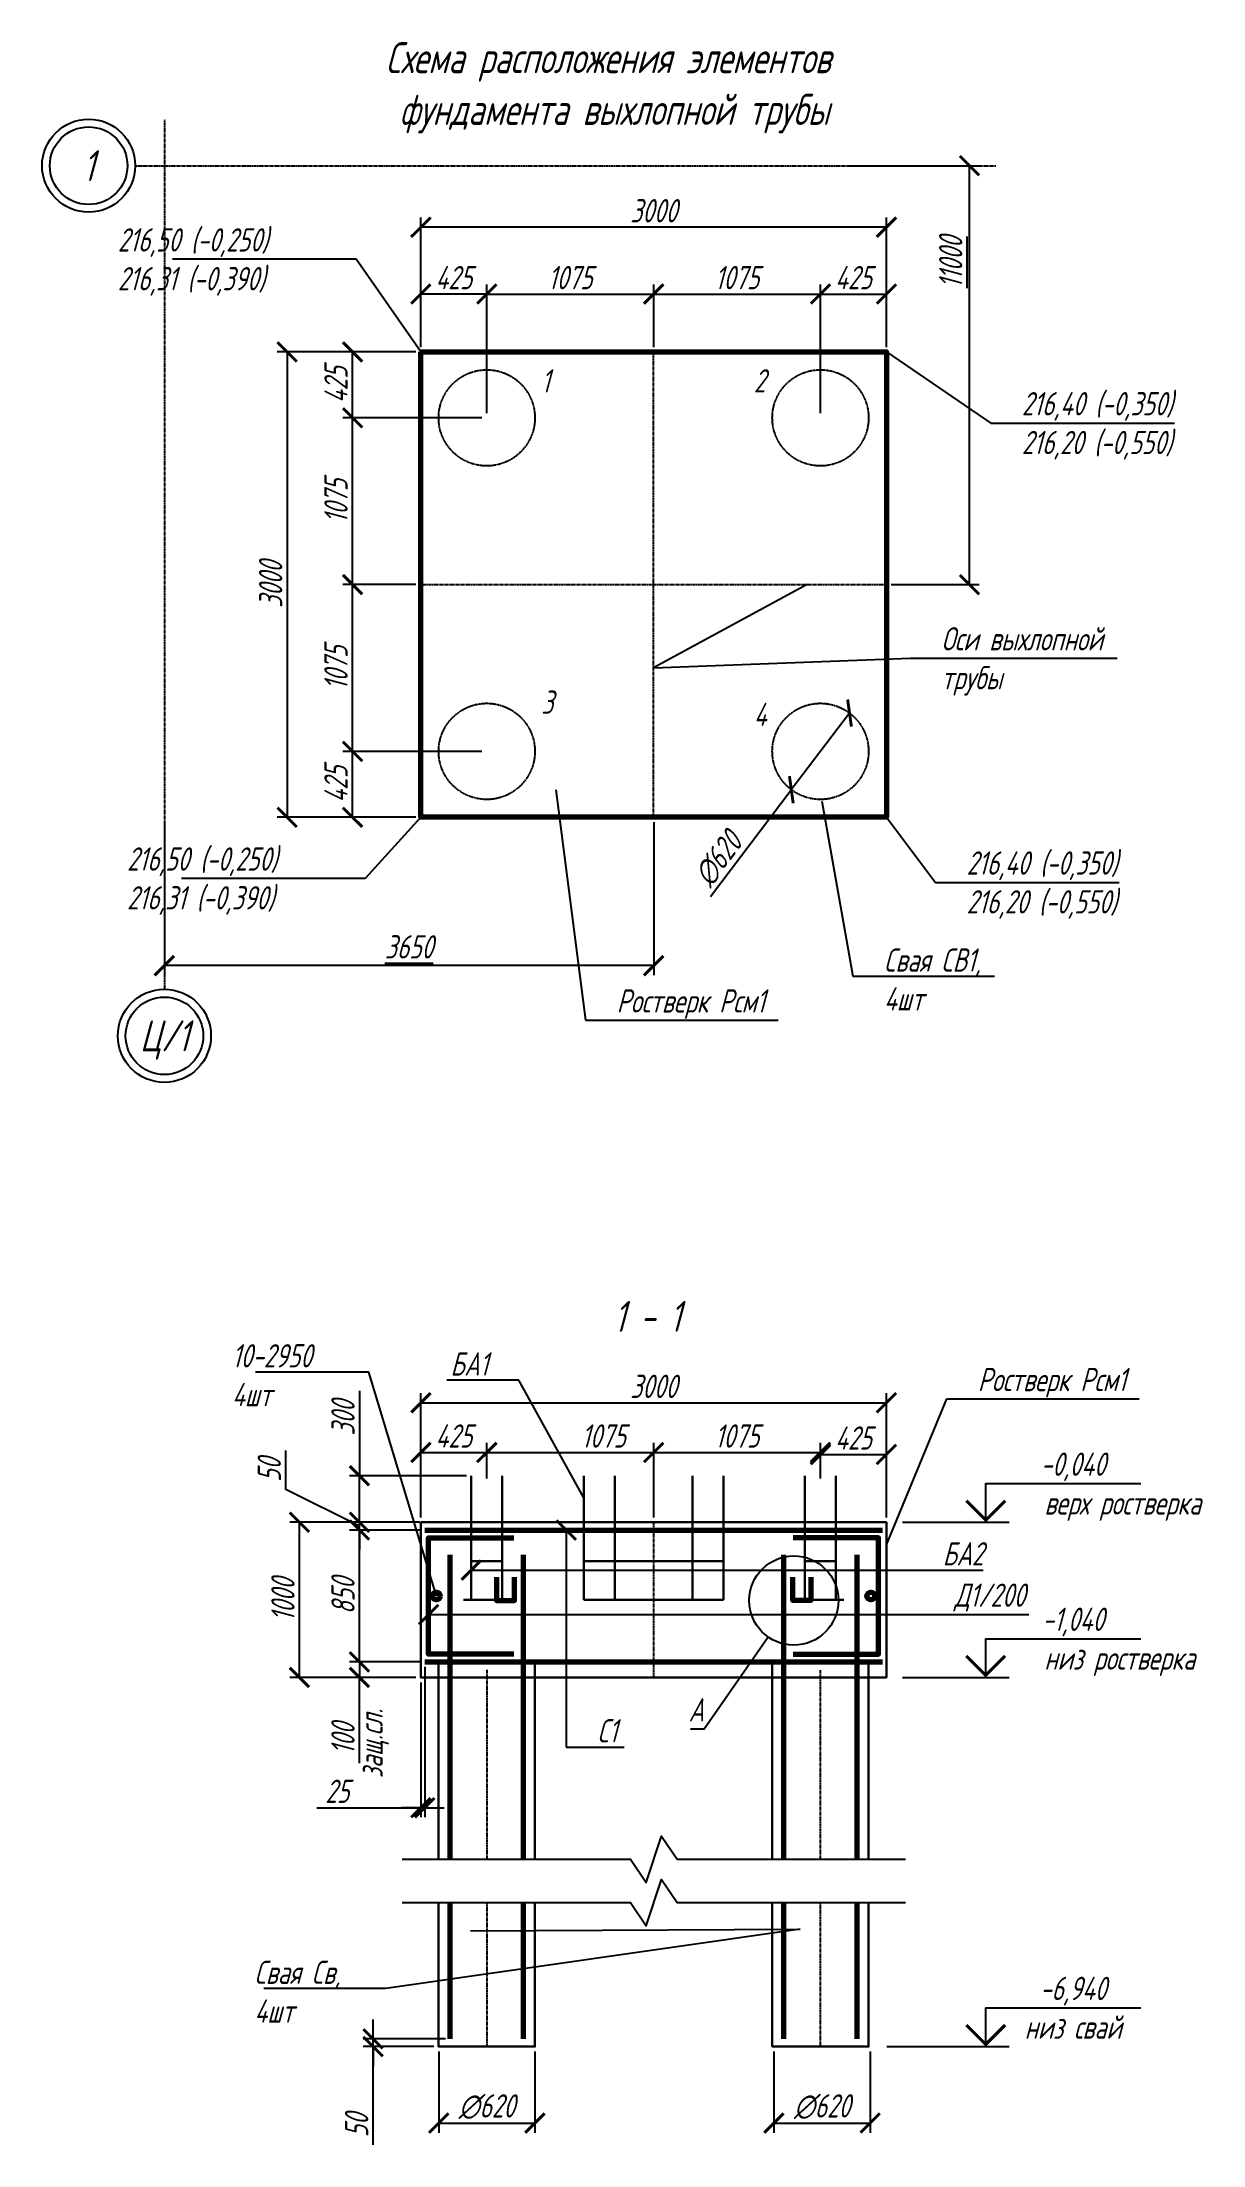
# Model space of a CAD drawing. Header units: millimetres. Extents: x 18535 to 117897, y 11356 to 27315.
# Drawn here: x 39629 to 47109, y 13760 to 27315 of the extents above; entities that cross this region are included whole.
import ezdxf
from ezdxf import colors
from ezdxf.entities.mleader import LeaderData, LeaderLine
from ezdxf.enums import TextEntityAlignment as Align
from ezdxf.math import Vec2, Vec3

# ---------------------------------------------------------------- set-up
doc = ezdxf.new("R2010")
doc.units = ezdxf.units.MM
doc.linetypes.add('ОСЕВАЯ_МЕЛКАЯ', pattern=[8, 5, -1.5, 0, -1.5])
doc.linetypes.add('штриховая2', pattern=[9.525, 6.35, -3.175])
for name, color, linetype, lineweight in [('Dimensions', 1, 'Continuous', 25), ('Обозначения', 102, 'Continuous', 25), ('Основная', 134, 'Continuous', 70)]:
    doc.layers.add(name, color=color, linetype=linetype, lineweight=lineweight)
doc.styles.add('!Жартун', font='simplex.shx', dxfattribs={"width": 0.7, "oblique": 15, "height": 3})
doc.styles.add('Build', font='simplex.shx', dxfattribs={"width": 0.7, "oblique": 15})
doc.styles.get("Standard").update_dxf_attribs({"font": 'simplex.shx', "width": 0.7, "oblique": 15, "height": 3})
doc.dimstyles.new('!Жартун_размер', dxfattribs={"dimtxt": 3, "dimasz": 2.5, "dimexe": 1.25, "dimexo": 0.625, "dimtad": 1, "dimdec": 0, "dimtxsty": '!Жартун', "dimblk": 'ARCHTICK', "dimcen": 2.5, "dimaunit": 1, "dimadec": 0, "dimazin": 0, "dimtfac": 1, "dimtdec": 0, "dimtix": 1, "dimtmove": 1, "dimatfit": 2, "dimldrblk": 'NONE', "dimfxl": 1, "dimtfill": 1, "dimlwd": 25, "dimarcsym": 0})

msp = doc.modelspace()

# ---------------------------------------------------------------- texts
at = {"insert": (41732.7, 27314.6), "char_height": 200, "attachment_point": 1, "style": '!Жартун'}
msp.add_mtext_dynamic_manual_height_columns('\\pi109.60104;Схема расположения элементов \\P\\pi199.88796;фундамента выхлопной трубы', width=3734.513, gutter_width=750, heights=[0], dxfattribs=at)
at = {"layer": 'Dimensions', "style": 'Build', "oblique": 15, "width": 0.7}
msp.add_text('1 - 1', height=200, dxfattribs=at).set_placement((43529.3, 19001.1), align=Align.CENTER)
at = {"layer": 'Обозначения', "style": '!Жартун', "oblique": 15, "width": 0.7}
for s, p in [('1', (39929.2, 26518.4)), ('Ц/1', (40417.4, 20909.5))]:
    msp.add_text(s, height=200, dxfattribs=at).set_placement(p, align=Align.MIDDLE_CENTER)
msp.add_text('А', height=150, dxfattribs=at).set_placement((43893.8, 16490.3), align=Align.RIGHT)
at = {"layer": 'Обозначения', "insert": (42845.7, 23135), "char_height": 150, "attachment_point": 1, "style": '!Жартун'}
msp.add_mtext_dynamic_manual_height_columns('3', width=89.639, gutter_width=750, heights=[0], dxfattribs=at)

# ---------------------------------------------------------------- blocks, each defined once
blk = doc.blocks.new('_ArchTick')
at = {"color": 0, "linetype": 'ByBlock', "const_width": 0.15}
blk.add_lwpolyline([(-0.5, -0.5), (0.5, 0.5)], dxfattribs=at)
blk = doc.blocks.new('*D9')
at = {"layer": 'Defpoints', "color": 0, "transparency": 16777216}
for p in [(42070, 26122), (42070, 25318), (45070, 25318)]:
    blk.add_point(p, dxfattribs=at)
at = {"layer": 'Dimensions', "color": 0, "lineweight": -2, "transparency": 16777216}
for p, q in [((42070, 25349), (42070, 26184)), ((45070, 25349), (45070, 26184))]:
    blk.add_line(p, q, dxfattribs=at)
at = {"layer": 'Dimensions', "color": 0, "linetype": 'Continuous', "lineweight": 25, "transparency": 16777216}
blk.add_line((45070, 26122), (42070, 26122), dxfattribs=at)
at = {"layer": 'Dimensions', "color": 0, "lineweight": 25, "transparency": 16777216, "xscale": 125, "yscale": 125, "zscale": 125, "rotation": 180}
blk.add_blockref('_ArchTick', (42070, 26122), dxfattribs=at)
at = {"layer": 'Dimensions', "color": 0, "lineweight": 25, "transparency": 16777216, "xscale": 125, "yscale": 125, "zscale": 125}
blk.add_blockref('_ArchTick', (45070, 26122), dxfattribs=at)
at = {"layer": 'Dimensions', "color": 0, "transparency": 16777216, "insert": (43570, 26228), "char_height": 150, "attachment_point": 5, "style": '!Жартун', "bg_fill": 3, "box_fill_scale": 1.1, "bg_fill_color": 256, "bg_fill_true_color": 13158600, "bg_fill_transparency": 0}
blk.add_mtext('3000', dxfattribs=at)
blk = doc.blocks.new('_None')
blk = doc.blocks.new('*D10')
at = {"layer": 'Defpoints', "color": 0, "transparency": 16777216}
for p in [(42070, 25318), (41208, 22318), (42070, 22318)]:
    blk.add_point(p, dxfattribs=at)
at = {"layer": 'Dimensions', "color": 0, "lineweight": -2, "transparency": 16777216}
for p, q in [((42038, 25318), (41145, 25318)), ((42038, 22318), (41145, 22318))]:
    blk.add_line(p, q, dxfattribs=at)
at = {"layer": 'Dimensions', "color": 0, "linetype": 'Continuous', "lineweight": 25, "transparency": 16777216}
blk.add_line((41208, 25318), (41208, 22318), dxfattribs=at)
at = {"layer": 'Dimensions', "color": 0, "lineweight": 25, "transparency": 16777216, "xscale": 125, "yscale": 125, "zscale": 125}
for p, rotation in [((41208, 25318), 90), ((41208, 22318), 270)]:
    blk.add_blockref('_ArchTick', p, dxfattribs=dict(at, rotation=rotation))
at = {"layer": 'Dimensions', "color": 0, "transparency": 16777216, "insert": (41102, 23818), "char_height": 150, "attachment_point": 5, "rotation": 90, "style": '!Жартун', "bg_fill": 3, "box_fill_scale": 1.1, "bg_fill_color": 256, "bg_fill_true_color": 13158600, "bg_fill_transparency": 0}
blk.add_mtext('3000', dxfattribs=at)
blk = doc.blocks.new('*U137')
at = {"color": 0, "linetype": 'ByBlock', "lineweight": -2}
blk.add_line((3, 0), (16.74, 0), dxfattribs=at)
blk.add_lwpolyline([(11.24, 2.78, 0.4, 0.4, 0), (13.74, 0.28, 0.4, 0.4, 0), (16.24, 2.78, 0.4, 0.4, 0)], format="xyseb", dxfattribs=at)
blk.add_lwpolyline([(13.74, 0), (13.74, 5), (33.74, 5)], dxfattribs=at)
at = {"color": 0, "linetype": 'ByBlock', "lineweight": -2, "oblique": 15}
for tag, p in [('ОТМЕТКА', (24.99, 7.5)), ('НТЕКСТ', (31.38, 2.5))]:
    blk.add_attdef(tag, text='', height=3, dxfattribs=at).set_placement(p, align=Align.MIDDLE_CENTER)
blk = doc.blocks.new('*U8')
at = {"color": 0, "linetype": 'ByBlock', "lineweight": -2}
blk.add_line((3, 0), (16.74, 0), dxfattribs=at)
blk.add_lwpolyline([(11.24, 2.78, 0.4, 0.4, 0), (13.74, 0.28, 0.4, 0.4, 0), (16.24, 2.78, 0.4, 0.4, 0)], format="xyseb", dxfattribs=at)
blk.add_lwpolyline([(13.74, 0), (13.74, 5), (33.74, 5)], dxfattribs=at)
at = {"color": 0, "linetype": 'ByBlock', "lineweight": -2, "oblique": 15}
for tag, p in [('ОТМЕТКА', (24.99, 7.5)), ('НТЕКСТ', (31, 2.5))]:
    blk.add_attdef(tag, text='', height=3, dxfattribs=at).set_placement(p, align=Align.MIDDLE_CENTER)
blk = doc.blocks.new('*D11')
at = {"layer": 'Defpoints', "color": 0, "transparency": 16777216}
for p in [(41287, 17774), (42070, 17774), (42070, 16774)]:
    blk.add_point(p, dxfattribs=at)
at = {"layer": 'Dimensions', "color": 0, "lineweight": -2, "transparency": 16777216}
for p, q in [((42038, 17774), (41225, 17774)), ((42038, 16774), (41225, 16774))]:
    blk.add_line(p, q, dxfattribs=at)
at = {"layer": 'Dimensions', "color": 0, "linetype": 'Continuous', "lineweight": 25, "transparency": 16777216}
blk.add_line((41287, 16774), (41287, 17774), dxfattribs=at)
at = {"layer": 'Dimensions', "color": 0, "lineweight": 25, "transparency": 16777216, "xscale": 125, "yscale": 125, "zscale": 125}
for p, rotation in [((41287, 17774), 90), ((41287, 16774), 270)]:
    blk.add_blockref('_ArchTick', p, dxfattribs=dict(at, rotation=rotation))
at = {"layer": 'Dimensions', "color": 0, "transparency": 16777216, "insert": (41181, 17274), "char_height": 150, "attachment_point": 5, "rotation": 90, "style": '!Жартун', "bg_fill": 3, "box_fill_scale": 1.1, "bg_fill_color": 256, "bg_fill_true_color": 13158600, "bg_fill_transparency": 0}
blk.add_mtext('1000', dxfattribs=at)
blk = doc.blocks.new('*D12')
at = {"layer": 'Defpoints', "color": 0, "transparency": 16777216}
for p in [(42095, 16874), (41674, 16774), (42070, 16774)]:
    blk.add_point(p, dxfattribs=at)
at = {"layer": 'Dimensions', "color": 0, "lineweight": -2, "transparency": 16777216}
for p, q in [((42063, 16874), (41611, 16874)), ((42038, 16774), (41611, 16774))]:
    blk.add_line(p, q, dxfattribs=at)
at = {"layer": 'Dimensions', "color": 0, "linetype": 'Continuous', "lineweight": 25, "transparency": 16777216}
for p in [(41674, 16874), (41674, 16221)]:
    blk.add_line(p, (41674, 16774), dxfattribs=at)
at = {"layer": 'Dimensions', "color": 0, "lineweight": 25, "transparency": 16777216, "xscale": 125, "yscale": 125, "zscale": 125}
for p, rotation in [((41674, 16874), 90), ((41674, 16774), 270)]:
    blk.add_blockref('_ArchTick', p, dxfattribs=dict(at, rotation=rotation))
at = {"layer": 'Dimensions', "color": 0, "transparency": 16777216, "insert": (41568, 16378), "char_height": 150, "attachment_point": 5, "rotation": 90, "style": '!Жартун', "bg_fill": 3, "box_fill_scale": 1.1, "bg_fill_color": 256, "bg_fill_true_color": 13158600, "bg_fill_transparency": 0}
blk.add_mtext('100', dxfattribs=at)
blk = doc.blocks.new('*U7')
at = {"color": 0, "linetype": 'ByBlock', "lineweight": -2}
blk.add_line((3, 0), (18.74, 0), dxfattribs=at)
blk.add_lwpolyline([(13.24, 2.78, 0.4, 0.4, 0), (15.74, 0.28, 0.4, 0.4, 0), (18.24, 2.78, 0.4, 0.4, 0)], format="xyseb", dxfattribs=at)
blk.add_lwpolyline([(15.74, 0), (15.74, 5), (35.74, 5)], dxfattribs=at)
at = {"color": 0, "linetype": 'ByBlock', "lineweight": -2, "oblique": 15}
for tag, p in [('ОТМЕТКА', (26.99, 7.5)), ('НТЕКСТ', (26.99, 2.5))]:
    blk.add_attdef(tag, text='', height=3, dxfattribs=at).set_placement(p, align=Align.MIDDLE_CENTER)
blk = doc.blocks.new('*D42')
at = {"layer": 'Defpoints', "color": 0, "transparency": 16777216}
for p in [(45070, 18544), (42070, 17774), (45070, 17774)]:
    blk.add_point(p, dxfattribs=at)
at = {"layer": 'Обозначения', "color": 0, "lineweight": -2, "transparency": 16777216}
for p, q in [((42070, 17805), (42070, 18606)), ((45070, 17805), (45070, 18606))]:
    blk.add_line(p, q, dxfattribs=at)
at = {"layer": 'Обозначения', "color": 0, "linetype": 'Continuous', "lineweight": 25, "transparency": 16777216}
blk.add_line((42070, 18544), (45070, 18544), dxfattribs=at)
at = {"layer": 'Обозначения', "color": 0, "lineweight": 25, "transparency": 16777216, "xscale": 125, "yscale": 125, "zscale": 125, "rotation": 180}
blk.add_blockref('_ArchTick', (42070, 18544), dxfattribs=at)
at = {"layer": 'Обозначения', "color": 0, "lineweight": 25, "transparency": 16777216, "xscale": 125, "yscale": 125, "zscale": 125}
blk.add_blockref('_ArchTick', (45070, 18544), dxfattribs=at)
at = {"layer": 'Обозначения', "color": 0, "transparency": 16777216, "insert": (43570, 18650), "char_height": 150, "attachment_point": 5, "style": '!Жартун', "bg_fill": 3, "box_fill_scale": 1.1, "bg_fill_color": 256, "bg_fill_true_color": 13158600, "bg_fill_transparency": 0}
blk.add_mtext('3000', dxfattribs=at)
blk = doc.blocks.new('*D55')
at = {"layer": 'Defpoints', "color": 0, "transparency": 16777216}
for p in [(42495, 18024), (42070, 17774)]:
    blk.add_point(p, dxfattribs=at)
at = {"layer": 'Обозначения', "color": 0, "lineweight": -2, "transparency": 16777216}
for p, q in [((42070, 17805), (42070, 18286)), ((42495, 18055), (42495, 18286))]:
    blk.add_line(p, q, dxfattribs=at)
at = {"layer": 'Обозначения', "color": 0, "linetype": 'Continuous', "lineweight": 25, "transparency": 16777216}
blk.add_line((42070, 18224), (42495, 18224), dxfattribs=at)
at = {"layer": 'Обозначения', "color": 0, "lineweight": 25, "transparency": 16777216, "xscale": 125, "yscale": 125, "zscale": 125, "rotation": 180}
blk.add_blockref('_ArchTick', (42070, 18224), dxfattribs=at)
at = {"layer": 'Обозначения', "color": 0, "lineweight": 25, "transparency": 16777216, "xscale": 125, "yscale": 125, "zscale": 125}
blk.add_blockref('_ArchTick', (42495, 18224), dxfattribs=at)
at = {"layer": 'Обозначения', "color": 0, "transparency": 16777216, "insert": (42282, 18330), "char_height": 150, "attachment_point": 5, "style": '!Жартун', "bg_fill": 3, "box_fill_scale": 1.1, "bg_fill_color": 256, "bg_fill_true_color": 13158600, "bg_fill_transparency": 0}
blk.add_mtext('425', dxfattribs=at)
at = {"layer": 'Defpoints', "color": 0, "transparency": 16777216}
blk.add_point((42495, 18224), dxfattribs=at)
blk = doc.blocks.new('*D56')
at = {"layer": 'Defpoints', "color": 0, "transparency": 16777216}
for p in [(43570, 18224), (42495, 18024), (43570, 17774)]:
    blk.add_point(p, dxfattribs=at)
at = {"layer": 'Обозначения', "color": 0, "lineweight": -2, "transparency": 16777216}
for p, q in [((42495, 18055), (42495, 18286)), ((43570, 17805), (43570, 18286))]:
    blk.add_line(p, q, dxfattribs=at)
at = {"layer": 'Обозначения', "color": 0, "linetype": 'Continuous', "lineweight": 25, "transparency": 16777216}
blk.add_line((42495, 18224), (43570, 18224), dxfattribs=at)
at = {"layer": 'Обозначения', "color": 0, "lineweight": 25, "transparency": 16777216, "xscale": 125, "yscale": 125, "zscale": 125, "rotation": 180}
blk.add_blockref('_ArchTick', (42495, 18224), dxfattribs=at)
at = {"layer": 'Обозначения', "color": 0, "lineweight": 25, "transparency": 16777216, "xscale": 125, "yscale": 125, "zscale": 125}
blk.add_blockref('_ArchTick', (43570, 18224), dxfattribs=at)
at = {"layer": 'Обозначения', "color": 0, "transparency": 16777216, "insert": (43247, 18330), "char_height": 150, "attachment_point": 5, "style": '!Жартун', "bg_fill": 3, "box_fill_scale": 1.1, "bg_fill_color": 256, "bg_fill_true_color": 13158600, "bg_fill_transparency": 0}
blk.add_mtext('1075', dxfattribs=at)
blk = doc.blocks.new('*D57')
at = {"layer": 'Defpoints', "color": 0, "transparency": 16777216}
for p in [(44645, 18224), (44645, 18024), (43570, 17774)]:
    blk.add_point(p, dxfattribs=at)
at = {"layer": 'Обозначения', "color": 0, "lineweight": -2, "transparency": 16777216}
for p, q in [((43570, 17805), (43570, 18286)), ((44645, 18055), (44645, 18286))]:
    blk.add_line(p, q, dxfattribs=at)
at = {"layer": 'Обозначения', "color": 0, "linetype": 'Continuous', "lineweight": 25, "transparency": 16777216}
blk.add_line((43570, 18224), (44645, 18224), dxfattribs=at)
at = {"layer": 'Обозначения', "color": 0, "lineweight": 25, "transparency": 16777216, "xscale": 125, "yscale": 125, "zscale": 125, "rotation": 180}
blk.add_blockref('_ArchTick', (43570, 18224), dxfattribs=at)
at = {"layer": 'Обозначения', "color": 0, "lineweight": 25, "transparency": 16777216, "xscale": 125, "yscale": 125, "zscale": 125}
blk.add_blockref('_ArchTick', (44645, 18224), dxfattribs=at)
at = {"layer": 'Обозначения', "color": 0, "transparency": 16777216, "insert": (44107, 18330), "char_height": 150, "attachment_point": 5, "style": '!Жартун', "bg_fill": 3, "box_fill_scale": 1.1, "bg_fill_color": 256, "bg_fill_true_color": 13158600, "bg_fill_transparency": 0}
blk.add_mtext('1075', dxfattribs=at)
blk = doc.blocks.new('*D58')
at = {"layer": 'Defpoints', "color": 0, "transparency": 16777216}
for p in [(44645, 18024), (45070, 17774)]:
    blk.add_point(p, dxfattribs=at)
at = {"layer": 'Обозначения', "color": 0, "lineweight": -2, "transparency": 16777216}
for p, q in [((44645, 18055), (44645, 18274)), ((45070, 17805), (45070, 18274))]:
    blk.add_line(p, q, dxfattribs=at)
at = {"layer": 'Обозначения', "color": 0, "linetype": 'Continuous', "lineweight": 25, "transparency": 16777216}
blk.add_line((44645, 18211), (45070, 18211), dxfattribs=at)
at = {"layer": 'Обозначения', "color": 0, "lineweight": 25, "transparency": 16777216, "xscale": 125, "yscale": 125, "zscale": 125, "rotation": 180}
blk.add_blockref('_ArchTick', (44645, 18211), dxfattribs=at)
at = {"layer": 'Обозначения', "color": 0, "lineweight": 25, "transparency": 16777216, "xscale": 125, "yscale": 125, "zscale": 125}
blk.add_blockref('_ArchTick', (45070, 18211), dxfattribs=at)
at = {"layer": 'Обозначения', "color": 0, "transparency": 16777216, "insert": (44857, 18317), "char_height": 150, "attachment_point": 5, "style": '!Жартун', "bg_fill": 3, "box_fill_scale": 1.1, "bg_fill_color": 256, "bg_fill_true_color": 13158600, "bg_fill_transparency": 0}
blk.add_mtext('425', dxfattribs=at)
at = {"layer": 'Defpoints', "color": 0, "transparency": 16777216}
blk.add_point((45070, 18211), dxfattribs=at)
blk = doc.blocks.new('*D138')
at = {"layer": 'Defpoints', "color": 0, "transparency": 16777216}
for p in [(41762, 14444), (42185, 14394), (42260, 14444)]:
    blk.add_point(p, dxfattribs=at)
at = {"layer": 'Обозначения', "color": 0, "linetype": 'Continuous', "lineweight": 25, "transparency": 16777216}
for p, q in [((41762, 14444), (41762, 14569)), ((41762, 14394), (41762, 14444)), ((41762, 14394), (41762, 14444)), ((41762, 14394), (41762, 14269)), ((41762, 13760), (41762, 14394))]:
    blk.add_line(p, q, dxfattribs=at)
at = {"layer": 'Обозначения', "color": 0, "lineweight": -2, "transparency": 16777216}
for p, q in [((42228, 14444), (41699, 14444)), ((42153, 14394), (41699, 14394))]:
    blk.add_line(p, q, dxfattribs=at)
at = {"layer": 'Обозначения', "color": 0, "lineweight": 25, "transparency": 16777216, "xscale": 125, "yscale": 125, "zscale": 125}
for p, rotation in [((41762, 14444), 270), ((41762, 14394), 90)]:
    blk.add_blockref('_ArchTick', p, dxfattribs=dict(at, rotation=rotation))
at = {"layer": 'Обозначения', "color": 0, "transparency": 16777216, "insert": (41656, 13886), "char_height": 150, "attachment_point": 5, "rotation": 90, "style": '!Жартун', "bg_fill": 3, "box_fill_scale": 1.1, "bg_fill_color": 256, "bg_fill_true_color": 13158600, "bg_fill_transparency": 0}
blk.add_mtext('50', dxfattribs=at)
blk = doc.blocks.new('*D139')
at = {"layer": 'Defpoints', "color": 0, "transparency": 16777216}
for p in [(41674, 17724), (42095, 17724), (42095, 16874)]:
    blk.add_point(p, dxfattribs=at)
at = {"layer": 'Обозначения', "color": 0, "lineweight": -2, "transparency": 16777216}
for p, q in [((42063, 17724), (41611, 17724)), ((42063, 16874), (41611, 16874))]:
    blk.add_line(p, q, dxfattribs=at)
at = {"layer": 'Обозначения', "color": 0, "linetype": 'Continuous', "lineweight": 25, "transparency": 16777216}
blk.add_line((41674, 16874), (41674, 17724), dxfattribs=at)
at = {"layer": 'Обозначения', "color": 0, "lineweight": 25, "transparency": 16777216, "xscale": 125, "yscale": 125, "zscale": 125}
for p, rotation in [((41674, 17724), 90), ((41674, 16874), 270)]:
    blk.add_blockref('_ArchTick', p, dxfattribs=dict(at, rotation=rotation))
at = {"layer": 'Обозначения', "color": 0, "transparency": 16777216, "insert": (41568, 17299), "char_height": 150, "attachment_point": 5, "rotation": 90, "style": '!Жартун', "bg_fill": 3, "box_fill_scale": 1.1, "bg_fill_color": 256, "bg_fill_true_color": 13158600, "bg_fill_transparency": 0}
blk.add_mtext('850', dxfattribs=at)
blk = doc.blocks.new('*D140')
at = {"layer": 'Defpoints', "color": 0, "transparency": 16777216}
for p in [(41674, 17774), (42095, 17774), (42095, 17724)]:
    blk.add_point(p, dxfattribs=at)
at = {"layer": 'Обозначения', "color": 0, "linetype": 'Continuous', "lineweight": 25, "transparency": 16777216}
for p, q in [((41199, 17985), (41199, 18237)), ((41674, 17749), (41199, 17985)), ((41674, 17774), (41674, 17899)), ((41674, 17724), (41674, 17774)), ((41674, 17724), (41674, 17774)), ((41674, 17724), (41674, 17599))]:
    blk.add_line(p, q, dxfattribs=at)
at = {"layer": 'Обозначения', "color": 0, "lineweight": -2, "transparency": 16777216}
for p, q in [((42063, 17774), (41611, 17774)), ((42063, 17724), (41611, 17724))]:
    blk.add_line(p, q, dxfattribs=at)
at = {"layer": 'Обозначения', "color": 0, "lineweight": 25, "transparency": 16777216, "xscale": 125, "yscale": 125, "zscale": 125}
for p, rotation in [((41674, 17774), 270), ((41674, 17724), 90)]:
    blk.add_blockref('_ArchTick', p, dxfattribs=dict(at, rotation=rotation))
at = {"layer": 'Обозначения', "color": 0, "transparency": 16777216, "insert": (41093, 18111), "char_height": 150, "attachment_point": 5, "rotation": 90, "style": '!Жартун', "bg_fill": 3, "box_fill_scale": 1.1, "bg_fill_color": 256, "bg_fill_true_color": 13158600, "bg_fill_transparency": 0}
blk.add_mtext('50', dxfattribs=at)
blk = doc.blocks.new('*D141')
at = {"layer": 'Defpoints', "color": 0, "transparency": 16777216}
for p in [(42185, 14394), (42805, 14394), (42805, 13901)]:
    blk.add_point(p, dxfattribs=at)
at = {"layer": 'Обозначения', "color": 0, "lineweight": -2, "transparency": 16777216}
for p, q in [((42185, 14363), (42185, 13839)), ((42805, 14363), (42805, 13839))]:
    blk.add_line(p, q, dxfattribs=at)
at = {"layer": 'Обозначения', "color": 0, "linetype": 'Continuous', "lineweight": 25, "transparency": 16777216}
blk.add_line((42185, 13901), (42805, 13901), dxfattribs=at)
at = {"layer": 'Обозначения', "color": 0, "lineweight": 25, "transparency": 16777216, "xscale": 125, "yscale": 125, "zscale": 125, "rotation": 180}
blk.add_blockref('_ArchTick', (42185, 13901), dxfattribs=at)
at = {"layer": 'Обозначения', "color": 0, "lineweight": 25, "transparency": 16777216, "xscale": 125, "yscale": 125, "zscale": 125}
blk.add_blockref('_ArchTick', (42805, 13901), dxfattribs=at)
at = {"layer": 'Обозначения', "color": 0, "transparency": 16777216, "insert": (42495, 14007), "char_height": 150, "attachment_point": 5, "style": '!Жартун', "bg_fill": 3, "box_fill_scale": 1.1, "bg_fill_color": 256, "bg_fill_true_color": 13158600, "bg_fill_transparency": 0}
blk.add_mtext('∅620', dxfattribs=at)
blk = doc.blocks.new('*D142')
at = {"layer": 'Defpoints', "color": 0, "transparency": 16777216}
for p in [(44345, 14394), (44965, 14394), (44965, 13901)]:
    blk.add_point(p, dxfattribs=at)
at = {"layer": 'Обозначения', "color": 0, "lineweight": -2, "transparency": 16777216}
for p, q in [((44345, 14363), (44345, 13839)), ((44965, 14363), (44965, 13839))]:
    blk.add_line(p, q, dxfattribs=at)
at = {"layer": 'Обозначения', "color": 0, "linetype": 'Continuous', "lineweight": 25, "transparency": 16777216}
blk.add_line((44345, 13901), (44965, 13901), dxfattribs=at)
at = {"layer": 'Обозначения', "color": 0, "lineweight": 25, "transparency": 16777216, "xscale": 125, "yscale": 125, "zscale": 125, "rotation": 180}
blk.add_blockref('_ArchTick', (44345, 13901), dxfattribs=at)
at = {"layer": 'Обозначения', "color": 0, "lineweight": 25, "transparency": 16777216, "xscale": 125, "yscale": 125, "zscale": 125}
blk.add_blockref('_ArchTick', (44965, 13901), dxfattribs=at)
at = {"layer": 'Обозначения', "color": 0, "transparency": 16777216, "insert": (44655, 14007), "char_height": 150, "attachment_point": 5, "style": '!Жартун', "bg_fill": 3, "box_fill_scale": 1.1, "bg_fill_color": 256, "bg_fill_true_color": 13158600, "bg_fill_transparency": 0}
blk.add_mtext('∅620', dxfattribs=at)
blk = doc.blocks.new('*D143')
at = {"layer": 'Defpoints', "color": 0, "transparency": 16777216}
for p in [(41674, 18074), (42395, 18074), (42070, 17774)]:
    blk.add_point(p, dxfattribs=at)
at = {"layer": 'Обозначения', "color": 0, "linetype": 'Continuous', "lineweight": 25, "transparency": 16777216}
for p in [(41674, 18622), (41674, 17774)]:
    blk.add_line(p, (41674, 18074), dxfattribs=at)
at = {"layer": 'Обозначения', "color": 0, "lineweight": -2, "transparency": 16777216}
for p, q in [((42363, 18074), (41611, 18074)), ((42038, 17774), (41611, 17774))]:
    blk.add_line(p, q, dxfattribs=at)
at = {"layer": 'Обозначения', "color": 0, "lineweight": 25, "transparency": 16777216, "xscale": 125, "yscale": 125, "zscale": 125}
for p, rotation in [((41674, 18074), 90), ((41674, 17774), 270)]:
    blk.add_blockref('_ArchTick', p, dxfattribs=dict(at, rotation=rotation))
at = {"layer": 'Обозначения', "color": 0, "transparency": 16777216, "insert": (41568, 18446), "char_height": 150, "attachment_point": 5, "rotation": 90, "style": '!Жартун', "bg_fill": 3, "box_fill_scale": 1.1, "bg_fill_color": 256, "bg_fill_true_color": 13158600, "bg_fill_transparency": 0}
blk.add_mtext('300', dxfattribs=at)
blk = doc.blocks.new('*D160')
at = {"layer": 'Defpoints', "color": 0, "transparency": 16777216}
for p in [(42095, 16874), (42070, 16774), (42095, 15934)]:
    blk.add_point(p, dxfattribs=at)
at = {"layer": 'Обозначения', "color": 0, "lineweight": -2, "transparency": 16777216}
for p, q in [((42095, 16842), (42095, 15872)), ((42070, 16742), (42070, 15872))]:
    blk.add_line(p, q, dxfattribs=at)
at = {"layer": 'Обозначения', "color": 0, "linetype": 'Continuous', "lineweight": 25, "transparency": 16777216}
for p, q in [((41400, 15934), (42070, 15934)), ((42070, 15934), (41945, 15934)), ((42070, 15934), (42095, 15934)), ((42070, 15934), (42095, 15934)), ((42095, 15934), (42220, 15934))]:
    blk.add_line(p, q, dxfattribs=at)
at = {"layer": 'Обозначения', "color": 0, "lineweight": 25, "transparency": 16777216, "xscale": 125, "yscale": 125, "zscale": 125}
blk.add_blockref('_ArchTick', (42070, 15934), dxfattribs=at)
at = {"layer": 'Обозначения', "color": 0, "lineweight": 25, "transparency": 16777216, "xscale": 125, "yscale": 125, "zscale": 125, "rotation": 180}
blk.add_blockref('_ArchTick', (42095, 15934), dxfattribs=at)
at = {"layer": 'Обозначения', "color": 0, "transparency": 16777216, "insert": (41531, 16040), "char_height": 150, "attachment_point": 5, "style": '!Жартун', "bg_fill": 3, "box_fill_scale": 1.1, "bg_fill_color": 256, "bg_fill_true_color": 13158600, "bg_fill_transparency": 0}
blk.add_mtext('25', dxfattribs=at)
blk = doc.blocks.new('*D321')
at = {"layer": 'Defpoints', "color": 0, "transparency": 16777216}
for p in [(42495, 22743), (42070, 22318)]:
    blk.add_point(p, dxfattribs=at)
at = {"layer": 'Обозначения', "color": 0, "lineweight": -2, "transparency": 16777216}
for p, q in [((42463, 22743), (41567, 22743)), ((42038, 22318), (41567, 22318))]:
    blk.add_line(p, q, dxfattribs=at)
at = {"layer": 'Обозначения', "color": 0, "linetype": 'Continuous', "lineweight": 25, "transparency": 16777216}
blk.add_line((41630, 22318), (41630, 22743), dxfattribs=at)
at = {"layer": 'Обозначения', "color": 0, "lineweight": 25, "transparency": 16777216, "xscale": 125, "yscale": 125, "zscale": 125}
for p, rotation in [((41630, 22743), 90), ((41630, 22318), 270)]:
    blk.add_blockref('_ArchTick', p, dxfattribs=dict(at, rotation=rotation))
at = {"layer": 'Обозначения', "color": 0, "transparency": 16777216, "insert": (41523, 22531), "char_height": 150, "attachment_point": 5, "rotation": 90, "style": '!Жартун', "bg_fill": 3, "box_fill_scale": 1.1, "bg_fill_color": 256, "bg_fill_true_color": 13158600, "bg_fill_transparency": 0}
blk.add_mtext('425', dxfattribs=at)
at = {"layer": 'Defpoints', "color": 0, "transparency": 16777216}
blk.add_point((41630, 22743), dxfattribs=at)
blk = doc.blocks.new('*D322')
at = {"layer": 'Defpoints', "color": 0, "transparency": 16777216}
for p in [(41630, 23818), (42070, 23818), (42495, 22743)]:
    blk.add_point(p, dxfattribs=at)
at = {"layer": 'Обозначения', "color": 0, "lineweight": -2, "transparency": 16777216}
for p, q in [((42038, 23818), (41567, 23818)), ((42463, 22743), (41567, 22743))]:
    blk.add_line(p, q, dxfattribs=at)
at = {"layer": 'Обозначения', "color": 0, "linetype": 'Continuous', "lineweight": 25, "transparency": 16777216}
blk.add_line((41630, 22743), (41630, 23818), dxfattribs=at)
at = {"layer": 'Обозначения', "color": 0, "lineweight": 25, "transparency": 16777216, "xscale": 125, "yscale": 125, "zscale": 125}
for p, rotation in [((41630, 23818), 90), ((41630, 22743), 270)]:
    blk.add_blockref('_ArchTick', p, dxfattribs=dict(at, rotation=rotation))
at = {"layer": 'Обозначения', "color": 0, "transparency": 16777216, "insert": (41523, 23281), "char_height": 150, "attachment_point": 5, "rotation": 90, "style": '!Жартун', "bg_fill": 3, "box_fill_scale": 1.1, "bg_fill_color": 256, "bg_fill_true_color": 13158600, "bg_fill_transparency": 0}
blk.add_mtext('1075', dxfattribs=at)
blk = doc.blocks.new('*D323')
at = {"layer": 'Defpoints', "color": 0, "transparency": 16777216}
for p in [(41630, 24893), (42495, 24893), (42070, 23818)]:
    blk.add_point(p, dxfattribs=at)
at = {"layer": 'Обозначения', "color": 0, "lineweight": -2, "transparency": 16777216}
for p, q in [((42463, 24893), (41567, 24893)), ((42038, 23818), (41567, 23818))]:
    blk.add_line(p, q, dxfattribs=at)
at = {"layer": 'Обозначения', "color": 0, "linetype": 'Continuous', "lineweight": 25, "transparency": 16777216}
blk.add_line((41630, 23818), (41630, 24893), dxfattribs=at)
at = {"layer": 'Обозначения', "color": 0, "lineweight": 25, "transparency": 16777216, "xscale": 125, "yscale": 125, "zscale": 125}
for p, rotation in [((41630, 24893), 90), ((41630, 23818), 270)]:
    blk.add_blockref('_ArchTick', p, dxfattribs=dict(at, rotation=rotation))
at = {"layer": 'Обозначения', "color": 0, "transparency": 16777216, "insert": (41523, 24356), "char_height": 150, "attachment_point": 5, "rotation": 90, "style": '!Жартун', "bg_fill": 3, "box_fill_scale": 1.1, "bg_fill_color": 256, "bg_fill_true_color": 13158600, "bg_fill_transparency": 0}
blk.add_mtext('1075', dxfattribs=at)
blk = doc.blocks.new('*D324')
at = {"layer": 'Defpoints', "color": 0, "transparency": 16777216}
for p in [(42070, 25318), (42495, 24893)]:
    blk.add_point(p, dxfattribs=at)
at = {"layer": 'Обозначения', "color": 0, "lineweight": -2, "transparency": 16777216}
for p, q in [((42038, 25318), (41567, 25318)), ((42463, 24893), (41567, 24893))]:
    blk.add_line(p, q, dxfattribs=at)
at = {"layer": 'Обозначения', "color": 0, "linetype": 'Continuous', "lineweight": 25, "transparency": 16777216}
blk.add_line((41630, 24893), (41630, 25318), dxfattribs=at)
at = {"layer": 'Обозначения', "color": 0, "lineweight": 25, "transparency": 16777216, "xscale": 125, "yscale": 125, "zscale": 125}
for p, rotation in [((41630, 25318), 90), ((41630, 24893), 270)]:
    blk.add_blockref('_ArchTick', p, dxfattribs=dict(at, rotation=rotation))
at = {"layer": 'Обозначения', "color": 0, "transparency": 16777216, "insert": (41523, 25106), "char_height": 150, "attachment_point": 5, "rotation": 90, "style": '!Жартун', "bg_fill": 3, "box_fill_scale": 1.1, "bg_fill_color": 256, "bg_fill_true_color": 13158600, "bg_fill_transparency": 0}
blk.add_mtext('425', dxfattribs=at)
at = {"layer": 'Defpoints', "color": 0, "transparency": 16777216}
blk.add_point((41630, 25318), dxfattribs=at)
blk = doc.blocks.new('*D325')
at = {"layer": 'Defpoints', "color": 0, "transparency": 16777216}
for p in [(42070, 25691), (42070, 25318), (42495, 24893)]:
    blk.add_point(p, dxfattribs=at)
at = {"layer": 'Обозначения', "color": 0, "lineweight": -2, "transparency": 16777216}
for p, q in [((42070, 25349), (42070, 25753)), ((42495, 24924), (42495, 25753))]:
    blk.add_line(p, q, dxfattribs=at)
at = {"layer": 'Обозначения', "color": 0, "linetype": 'Continuous', "lineweight": 25, "transparency": 16777216}
blk.add_line((42495, 25691), (42070, 25691), dxfattribs=at)
at = {"layer": 'Обозначения', "color": 0, "lineweight": 25, "transparency": 16777216, "xscale": 125, "yscale": 125, "zscale": 125, "rotation": 180}
blk.add_blockref('_ArchTick', (42070, 25691), dxfattribs=at)
at = {"layer": 'Обозначения', "color": 0, "lineweight": 25, "transparency": 16777216, "xscale": 125, "yscale": 125, "zscale": 125}
blk.add_blockref('_ArchTick', (42495, 25691), dxfattribs=at)
at = {"layer": 'Обозначения', "color": 0, "transparency": 16777216, "insert": (42282, 25797), "char_height": 150, "attachment_point": 5, "style": '!Жартун', "bg_fill": 3, "box_fill_scale": 1.1, "bg_fill_color": 256, "bg_fill_true_color": 13158600, "bg_fill_transparency": 0}
blk.add_mtext('425', dxfattribs=at)
blk = doc.blocks.new('*D326')
at = {"layer": 'Defpoints', "color": 0, "transparency": 16777216}
for p in [(43570, 25691), (43570, 25318), (42495, 24893)]:
    blk.add_point(p, dxfattribs=at)
at = {"layer": 'Обозначения', "color": 0, "lineweight": -2, "transparency": 16777216}
for p, q in [((42495, 24924), (42495, 25753)), ((43570, 25349), (43570, 25753))]:
    blk.add_line(p, q, dxfattribs=at)
at = {"layer": 'Обозначения', "color": 0, "linetype": 'Continuous', "lineweight": 25, "transparency": 16777216}
blk.add_line((42495, 25691), (43570, 25691), dxfattribs=at)
at = {"layer": 'Обозначения', "color": 0, "lineweight": 25, "transparency": 16777216, "xscale": 125, "yscale": 125, "zscale": 125, "rotation": 180}
blk.add_blockref('_ArchTick', (42495, 25691), dxfattribs=at)
at = {"layer": 'Обозначения', "color": 0, "lineweight": 25, "transparency": 16777216, "xscale": 125, "yscale": 125, "zscale": 125}
blk.add_blockref('_ArchTick', (43570, 25691), dxfattribs=at)
at = {"layer": 'Обозначения', "color": 0, "transparency": 16777216, "insert": (43032, 25797), "char_height": 150, "attachment_point": 5, "style": '!Жартун', "bg_fill": 3, "box_fill_scale": 1.1, "bg_fill_color": 256, "bg_fill_true_color": 13158600, "bg_fill_transparency": 0}
blk.add_mtext('1075', dxfattribs=at)
blk = doc.blocks.new('*D327')
at = {"layer": 'Defpoints', "color": 0, "transparency": 16777216}
for p in [(44645, 25691), (43570, 25318), (44645, 24893)]:
    blk.add_point(p, dxfattribs=at)
at = {"layer": 'Обозначения', "color": 0, "lineweight": -2, "transparency": 16777216}
for p, q in [((43570, 25349), (43570, 25753)), ((44645, 24924), (44645, 25753))]:
    blk.add_line(p, q, dxfattribs=at)
at = {"layer": 'Обозначения', "color": 0, "linetype": 'Continuous', "lineweight": 25, "transparency": 16777216}
blk.add_line((43570, 25691), (44645, 25691), dxfattribs=at)
at = {"layer": 'Обозначения', "color": 0, "lineweight": 25, "transparency": 16777216, "xscale": 125, "yscale": 125, "zscale": 125, "rotation": 180}
blk.add_blockref('_ArchTick', (43570, 25691), dxfattribs=at)
at = {"layer": 'Обозначения', "color": 0, "lineweight": 25, "transparency": 16777216, "xscale": 125, "yscale": 125, "zscale": 125}
blk.add_blockref('_ArchTick', (44645, 25691), dxfattribs=at)
at = {"layer": 'Обозначения', "color": 0, "transparency": 16777216, "insert": (44107, 25797), "char_height": 150, "attachment_point": 5, "style": '!Жартун', "bg_fill": 3, "box_fill_scale": 1.1, "bg_fill_color": 256, "bg_fill_true_color": 13158600, "bg_fill_transparency": 0}
blk.add_mtext('1075', dxfattribs=at)
blk = doc.blocks.new('*D328')
at = {"layer": 'Defpoints', "color": 0, "transparency": 16777216}
for p in [(45070, 25318), (44645, 24893)]:
    blk.add_point(p, dxfattribs=at)
at = {"layer": 'Обозначения', "color": 0, "lineweight": -2, "transparency": 16777216}
for p, q in [((44645, 24924), (44645, 25753)), ((45070, 25349), (45070, 25753))]:
    blk.add_line(p, q, dxfattribs=at)
at = {"layer": 'Обозначения', "color": 0, "linetype": 'Continuous', "lineweight": 25, "transparency": 16777216}
blk.add_line((44645, 25691), (45070, 25691), dxfattribs=at)
at = {"layer": 'Обозначения', "color": 0, "lineweight": 25, "transparency": 16777216, "xscale": 125, "yscale": 125, "zscale": 125, "rotation": 180}
blk.add_blockref('_ArchTick', (44645, 25691), dxfattribs=at)
at = {"layer": 'Обозначения', "color": 0, "lineweight": 25, "transparency": 16777216, "xscale": 125, "yscale": 125, "zscale": 125}
blk.add_blockref('_ArchTick', (45070, 25691), dxfattribs=at)
at = {"layer": 'Обозначения', "color": 0, "transparency": 16777216, "insert": (44857, 25797), "char_height": 150, "attachment_point": 5, "style": '!Жартун', "bg_fill": 3, "box_fill_scale": 1.1, "bg_fill_color": 256, "bg_fill_true_color": 13158600, "bg_fill_transparency": 0}
blk.add_mtext('425', dxfattribs=at)
at = {"layer": 'Defpoints', "color": 0, "transparency": 16777216}
blk.add_point((45070, 25691), dxfattribs=at)
blk = doc.blocks.new('*D329')
at = {"layer": 'Defpoints', "color": 0, "transparency": 16777216}
for p in [(44832, 22990), (44457, 22496)]:
    blk.add_point(p, dxfattribs=at)
at = {"layer": 'Обозначения', "color": 0, "linetype": 'Continuous', "lineweight": 25, "transparency": 16777216}
for p in [(44832, 22990), (43936, 21808)]:
    blk.add_line(p, (44457, 22496), dxfattribs=at)
at = {"layer": 'Обозначения', "color": 0, "lineweight": 25, "transparency": 16777216, "xscale": 125, "yscale": 125, "zscale": 125}
for p, rotation in [((44832, 22990), 232.8305082357234), ((44457, 22496), 52.8305082357234)]:
    blk.add_blockref('_ArchTick', p, dxfattribs=dict(at, rotation=rotation))
at = {"layer": 'Обозначения', "color": 0, "transparency": 16777216, "insert": (43985, 22050), "char_height": 150, "attachment_point": 5, "rotation": 52.8305, "style": '!Жартун', "bg_fill": 3, "box_fill_scale": 1.1, "bg_fill_color": 256, "bg_fill_true_color": 13158600, "bg_fill_transparency": 0}
blk.add_mtext('∅620', dxfattribs=at)
blk = doc.blocks.new('*D330')
at = {"layer": 'Defpoints', "color": 0, "transparency": 16777216}
for p in [(44790, 26518), (45605, 26518), (45070, 23818)]:
    blk.add_point(p, dxfattribs=at)
at = {"layer": 'Обозначения', "color": 0, "lineweight": -2, "transparency": 16777216}
for p, q in [((44822, 26518), (45667, 26518)), ((45101, 23818), (45667, 23818))]:
    blk.add_line(p, q, dxfattribs=at)
at = {"layer": 'Обозначения', "color": 0, "linetype": 'Continuous', "lineweight": 25, "transparency": 16777216}
blk.add_line((45605, 23818), (45605, 26518), dxfattribs=at)
at = {"layer": 'Обозначения', "color": 0, "lineweight": 25, "transparency": 16777216, "xscale": 125, "yscale": 125, "zscale": 125}
for p, rotation in [((45605, 26518), 90), ((45605, 23818), 270)]:
    blk.add_blockref('_ArchTick', p, dxfattribs=dict(at, rotation=rotation))
at = {"layer": 'Обозначения', "color": 0, "transparency": 16777216, "insert": (45484, 25895), "char_height": 150, "attachment_point": 5, "rotation": 90, "style": '!Жартун', "bg_fill": 3, "box_fill_scale": 1.1, "bg_fill_color": 256, "bg_fill_true_color": 13158600, "bg_fill_transparency": 0}
blk.add_mtext('\\L11000', dxfattribs=at)
blk = doc.blocks.new('*D331')
at = {"layer": 'Defpoints', "color": 0, "transparency": 16777216}
for p in [(40417, 22318), (43570, 22318), (40417, 21362)]:
    blk.add_point(p, dxfattribs=at)
at = {"layer": 'Обозначения', "color": 0, "lineweight": -2, "transparency": 16777216}
for p, q in [((40417, 22287), (40417, 21300)), ((43570, 22287), (43570, 21300))]:
    blk.add_line(p, q, dxfattribs=at)
at = {"layer": 'Обозначения', "color": 0, "linetype": 'Continuous', "lineweight": 25, "transparency": 16777216}
blk.add_line((43570, 21362), (40417, 21362), dxfattribs=at)
at = {"layer": 'Обозначения', "color": 0, "lineweight": 25, "transparency": 16777216, "xscale": 125, "yscale": 125, "zscale": 125, "rotation": 180}
blk.add_blockref('_ArchTick', (40417, 21362), dxfattribs=at)
at = {"layer": 'Обозначения', "color": 0, "lineweight": 25, "transparency": 16777216, "xscale": 125, "yscale": 125, "zscale": 125}
blk.add_blockref('_ArchTick', (43570, 21362), dxfattribs=at)
at = {"layer": 'Обозначения', "color": 0, "transparency": 16777216, "insert": (41993, 21483), "char_height": 150, "attachment_point": 5, "style": '!Жартун', "bg_fill": 3, "box_fill_scale": 1.1, "bg_fill_color": 256, "bg_fill_true_color": 13158600, "bg_fill_transparency": 0}
blk.add_mtext('\\L3650', dxfattribs=at)

# ---------------------------------------------------------------- linework, layer by layer
at = {"layer": 'Dimensions', "linetype": 'ОСЕВАЯ_МЕЛКАЯ'}
for points in [[(40417.4, 26813.8), (40417.4, 21209.5)], [(40229.2, 26518.4), (45775.7, 26518.4)], [(43569.6, 22318), (43569.6, 25318)], [(42069.6, 23818), (45069.6, 23818)], [(42494.6, 16823.5), (42494.6, 15601.4)], [(44644.6, 15601.4), (44644.6, 16823.5)], [(42494.6, 15322.1), (42494.6, 14394.3)], [(44644.6, 14394.3), (44644.6, 15322.1)]]:
    msp.add_lwpolyline(points, dxfattribs=at)
at = {"layer": 'Dimensions'}
for points in [[(41948.9, 15601.4), (43421, 15601.4), (43521, 15451.4), (43621, 15751.4), (43721, 15601.4), (45193.2, 15601.4)], [(41948.9, 15322.1), (43421, 15322.1), (43521, 15172.1), (43621, 15472.1), (43721, 15322.1), (45193.2, 15322.1)]]:
    msp.add_lwpolyline(points, dxfattribs=at)
at = {"layer": 'Обозначения', "lineweight": 30}
msp.add_lwpolyline([(42069.6, 17773.5), (45069.6, 17773.5), (45069.6, 16773.5), (42069.6, 16773.5)], close=True, dxfattribs=at)
for points in [[(42594.6, 17523.5), (42394.6, 17523.5)], [(43119.6, 17523.5), (44019.6, 17523.5)], [(44544.6, 17523.5), (44744.6, 17523.5)], [(42644.6, 17273.5), (42344.6, 17273.5)], [(43119.6, 17273.5), (44019.6, 17273.5)], [(44494.6, 17273.5), (44794.6, 17273.5)], [(42184.6, 15601.4), (42184.6, 16873.5), (42804.6, 16873.5), (42804.6, 15601.4)], [(44334.6, 15601.4), (44334.6, 16873.5), (44954.6, 16873.5), (44954.6, 15601.4)], [(42804.6, 15322.1), (42804.6, 14394.3), (42184.6, 14394.3), (42184.6, 15322.1)], [(44954.6, 15322.1), (44954.6, 14394.3), (44334.6, 14394.3), (44334.6, 15322.1)]]:
    msp.add_lwpolyline(points, dxfattribs=at)
at = {"layer": 'Обозначения'}
msp.add_lwpolyline([(44308.8, 17033.7), (43896.3, 16440.3), (43806.3, 16440.3)], dxfattribs=at)
for centre, radius in [((39929.2, 26518.4), 300), ((39929.2, 26518.4), 250), ((40417.4, 20909.5), 300), ((40417.4, 20909.5), 250), ((44472.8, 17269.5), 287.2)]:
    msp.add_circle(centre, radius, dxfattribs=at)
at = {"layer": 'Обозначения', "linetype": 'штриховая2', "ltscale": 0.5}
for centre in [(42494.6, 24893), (44644.6, 24893), (42494.6, 22743), (44644.6, 22743)]:
    msp.add_circle(centre, 310, dxfattribs=at)
at = {"layer": 'Основная'}
msp.add_lwpolyline([(42069.6, 25318), (45069.6, 25318), (45069.6, 22318), (42069.6, 22318)], close=True, dxfattribs=at)
at = {"layer": 'Основная', "lineweight": 70}
msp.add_lwpolyline([(44469.6, 16923.5), (45019.6, 16923.5), (45019.6, 17673.5), (44469.6, 17673.5)], dxfattribs=at)
at = {"layer": 'Основная'}
for points in [[(42259.6, 15601.4), (42259.6, 17563.5)], [(42729.6, 17563.5), (42729.6, 15601.4)], [(44409.6, 15601.4), (44409.6, 17563.5)], [(44879.6, 17563.5), (44879.6, 15601.4)], [(42556.9, 17419.5), (42556.9, 17269.5), (42673.2, 17269.5), (42673.2, 17419.5)], [(44582.3, 17419.5), (44582.3, 17269.5), (44465.9, 17269.5), (44465.9, 17419.5)], [(42259.6, 14444.3), (42259.6, 15322.1)], [(42729.6, 15322.1), (42729.6, 14444.3)], [(44409.6, 14444.3), (44409.6, 15322.1)], [(44879.6, 15322.1), (44879.6, 14444.3)]]:
    msp.add_lwpolyline(points, dxfattribs=at)
at = {"layer": 'Основная', "lineweight": 70}
msp.add_circle((44969.6, 17298.5), 25, dxfattribs=at)

# ---------------------------------------------------------------- block references
at = {"layer": 'Dimensions'}
ref = msp.add_blockref('*U137', (45022.8, 17773.5), dxfattribs=dict(at, xscale=50, yscale=50, zscale=50))
ref.add_attrib('ОТМЕТКА', '-0,040', dxfattribs={"layer": '0', "color": 0, "linetype": 'ByBlock', "lineweight": -2, "height": 150, "style": 'Build', "oblique": 15, "width": 0.7}).set_placement((46272.5, 18148.5), align=Align.MIDDLE_CENTER)
ref.add_attrib('НТЕКСТ', 'верх ростверка', dxfattribs={"layer": '0', "color": 0, "linetype": 'ByBlock', "lineweight": -2, "height": 150, "style": 'Build', "oblique": 15, "width": 0.7}).set_placement((46591.9, 17898.5), align=Align.MIDDLE_CENTER)
ref = msp.add_blockref('*U8', (45022.8, 16773.5), dxfattribs=dict(at, xscale=50, yscale=50, zscale=50))
ref.add_attrib('ОТМЕТКА', '-1,040', dxfattribs={"layer": '0', "color": 0, "linetype": 'ByBlock', "lineweight": -2, "height": 150, "style": 'Build', "oblique": 15, "width": 0.7}).set_placement((46272.5, 17148.5), align=Align.MIDDLE_CENTER)
ref.add_attrib('НТЕКСТ', 'низ ростверка', dxfattribs={"layer": '0', "color": 0, "linetype": 'ByBlock', "lineweight": -2, "height": 150, "style": 'Build', "oblique": 15, "width": 0.7}).set_placement((46572.9, 16898.5), align=Align.MIDDLE_CENTER)
ref = msp.add_blockref('*U7', (44922.8, 14394.3), dxfattribs=dict(at, xscale=50, yscale=50, zscale=50))
ref.add_attrib('ОТМЕТКА', '-6,940', dxfattribs={"layer": '0', "color": 0, "linetype": 'ByBlock', "lineweight": -2, "height": 150, "style": 'Build', "oblique": 15, "width": 0.7}).set_placement((46272.5, 14769.3), align=Align.MIDDLE_CENTER)
ref.add_attrib('НТЕКСТ', 'низ свай', dxfattribs={"layer": '0', "color": 0, "linetype": 'ByBlock', "lineweight": -2, "height": 150, "style": 'Build', "oblique": 15, "width": 0.7}).set_placement((46272.5, 14519.3), align=Align.MIDDLE_CENTER)

msp.set_redraw_order([(e.dxf.handle, doc.entitydb.next_handle()) for e in msp.query("TEXT MTEXT ATTDEF DIMENSION ARC_DIMENSION")])  # texts and dimensions are drawn at this point

# ---------------------------------------------------------------- leaders
at = {"layer": 'Обозначения'}
ml = msp.add_multileader_mtext('Standard', dxfattribs=at)
ml.set_content('Свая СВ1, ^J4шт', color=256, style='!Жартун')
ml.set_leader_properties()
ml.set_arrow_properties(name='NONE')
ml.build(insert=Vec2(0, 0))
ml.multileader.update_dxf_attribs({"text_left_attachment_type": 6, "text_right_attachment_type": 6, "dogleg_length": 2, "arrow_head_size": 125, "scale": 50})
ctx = ml.context
ctx.base_point, ctx.scale, ctx.char_height, ctx.arrow_head_size, ctx.landing_gap_size, ctx.plane_origin = Vec3(44954, 21293.1), 50, 150, 125, 100, Vec3(42746.9, 22558.6)
ctx.left_attachment, ctx.right_attachment = 6, 6
notes = []
notes.append((ctx, [(0, (1, 1, 0), (44854, 21293.1), (1, 0), 100, [(0, [(44654.6, 22423)], 0, [])])]))
ctx.mtext.insert, ctx.mtext.width, ctx.mtext.flow_direction = Vec3(45054, 21473.1), 1268.476, 5
ml = msp.add_multileader_mtext('Standard', dxfattribs=at)
ml.set_content('216,40 (-0,350)\\P216,20 (-0,550)', color=256, style='!Жартун')
ml.set_leader_properties()
ml.set_arrow_properties(name='NONE')
ml.build(insert=Vec2(0, 0))
ml.multileader.update_dxf_attribs({"text_left_attachment_type": 6, "text_right_attachment_type": 6, "dogleg_length": 2, "arrow_head_size": 125, "scale": 50})
ctx = ml.context
ctx.base_point, ctx.scale, ctx.char_height, ctx.arrow_head_size, ctx.landing_gap_size, ctx.plane_origin = Vec3(45486.4, 21898.4), 50, 150, 125, 100, Vec3(45069.6, 22318)
ctx.left_attachment, ctx.right_attachment = 6, 6
notes.append((ctx, [(0, (1, 1, 0), (45386.4, 21898.4), (1, 0), 100, [(0, [(45069.6, 22318)], 0, [])])]))
ctx.mtext.insert, ctx.mtext.flow_direction = Vec3(45586.4, 22098.4), 5
ml = msp.add_multileader_mtext('Standard', dxfattribs=at)
ml.set_content('БА2', color=256, style='!Жартун')
ml.set_leader_properties()
ml.set_arrow_properties(name='ARCHTICK')
ml.build(insert=Vec2(0, 0))
ml.multileader.update_dxf_attribs({"text_left_attachment_type": 6, "text_right_attachment_type": 6, "dogleg_length": 2, "arrow_head_size": 125, "scale": 50})
ctx = ml.context
ctx.base_point, ctx.scale, ctx.char_height, ctx.arrow_head_size, ctx.landing_gap_size, ctx.plane_origin = Vec3(45332.1, 17465.7), 50, 150, 125, 100, Vec3(42394.6, 17465.7)
ctx.left_attachment, ctx.right_attachment = 6, 6
notes.append((ctx, [(0, (1, 1, 0), (45232.1, 17465.7), (1, 0), 100, [(1, [(42394.6, 17465.7), (44744.6, 17465.7)], 0, [])])]))
ctx.mtext.insert, ctx.mtext.flow_direction = Vec3(45432.1, 17645.7), 5
for ctx, leaders in notes:
    for number, flags, end, landing, length, lines in leaders:
        leader = LeaderData()
        leader.index, (leader.has_last_leader_line, leader.has_dogleg_vector, leader.attachment_direction) = number, flags
        leader.last_leader_point, leader.dogleg_vector, leader.dogleg_length = Vec3(end), Vec3(landing), length
        for number, points, colour, breaks in lines:
            line = LeaderLine()
            line.index, line.vertices, line.color, line.breaks = number, Vec3.list(points), colors.encode_raw_color(colour), breaks
            leader.lines.append(line)
        ctx.leaders.append(leader)

# ---------------------------------------------------------------- next in the draw order: dimensions: what is measured, and where the dimension line sits
at = {"layer": 'Dimensions'}
dim = msp.add_linear_dim(base=(42069.6, 26121.8), p1=(45069.6, 25318), p2=(42069.6, 25318), dimstyle='!Жартун_размер', dxfattribs=at)
dim.commit()
dim.dimension.update_dxf_attribs({"geometry": '*D9', "text_midpoint": (43569.6, 26228.1)})
dim = msp.add_linear_dim(base=(41287.4, 17773.5), p1=(42069.6, 16773.5), p2=(42069.6, 17773.5), angle=90, dimstyle='!Жартун_размер', dxfattribs=at)
dim.commit()
dim.dimension.update_dxf_attribs({"geometry": '*D11', "text_midpoint": (41181.1, 17273.5)})
at = {"layer": 'Обозначения'}
dim = msp.add_linear_dim(base=(41761.9, 14444.3), p1=(42184.6, 14394.3), p2=(42259.6, 14444.3), angle=90, dimstyle='!Жартун_размер', dxfattribs=at)
dim.commit()
dim.dimension.update_dxf_attribs({"geometry": '*D138', "text_midpoint": (41655.6, 13886.4), "dimtype": 160})
dim = msp.add_linear_dim(base=(44964.6, 13901.2), p1=(44344.6, 14394.3), p2=(44964.6, 14394.3), text='∅<>', dimstyle='!Жартун_размер', dxfattribs=at)
dim.commit()
dim.dimension.update_dxf_attribs({"geometry": '*D142', "text_midpoint": (44654.6, 14007.5)})

# ---------------------------------------------------------------- next in the draw order: linework, layer by layer
at = {"layer": 'Основная', "lineweight": 70}
msp.add_lwpolyline([(42094.6, 16873.5), (45044.6, 16873.5)], dxfattribs=at)

# ---------------------------------------------------------------- next in the draw order: dimensions: what is measured, and where the dimension line sits
at = {"layer": 'Dimensions'}
dim = msp.add_linear_dim(base=(41207.8, 22318), p1=(42069.6, 25318), p2=(42069.6, 22318), angle=90, dimstyle='!Жартун_размер', dxfattribs=at)
dim.commit()
dim.dimension.update_dxf_attribs({"geometry": '*D10', "text_midpoint": (41101.6, 23818)})
at = {"layer": 'Обозначения'}
dim = msp.add_linear_dim(base=(45069.6, 18543.8), p1=(42069.6, 17773.5), p2=(45069.6, 17773.5), dimstyle='!Жартун_размер', dxfattribs=at)
dim.commit()
dim.dimension.update_dxf_attribs({"geometry": '*D42', "text_midpoint": (43569.6, 18650)})
dim = msp.add_linear_dim(base=(42804.6, 13901.2), p1=(42184.6, 14394.3), p2=(42804.6, 14394.3), text='∅<>', dimstyle='!Жартун_размер', dxfattribs=at)
dim.commit()
dim.dimension.update_dxf_attribs({"geometry": '*D141', "text_midpoint": (42494.6, 14007.5)})

# ---------------------------------------------------------------- next in the draw order: dimensions: what is measured, and where the dimension line sits
at = {"layer": 'Dimensions'}
dim = msp.add_linear_dim(base=(41673.8, 16773.5), p1=(42094.6, 16873.5), p2=(42069.6, 16773.5), angle=90, dimstyle='!Жартун_размер', dxfattribs=at)
dim.commit()
dim.dimension.update_dxf_attribs({"geometry": '*D12', "text_midpoint": (41603, 16378), "dimtype": 160})
at = {"layer": 'Обозначения'}
dim = msp.add_linear_dim(base=(42494.6, 18223.6), p1=(42069.6, 17773.5), p2=(42494.6, 18023.5), dimstyle='!Жартун_размер', dxfattribs=at)
dim.commit()
dim.dimension.update_dxf_attribs({"geometry": '*D55', "text_midpoint": (42282.1, 18329.8)})

# ---------------------------------------------------------------- next in the draw order: leaders
ml = msp.add_multileader_mtext('Standard', dxfattribs=at)
ml.set_content('Блок анкерный БА1,\\P1шт', color=256, style='!Жартун')
ml.set_leader_properties()
ml.set_arrow_properties(name='NONE')
ml.build(insert=Vec2(0, 0))
ml.multileader.update_dxf_attribs({"text_left_attachment_type": 6, "text_right_attachment_type": 6, "dogleg_length": 2, "arrow_head_size": 125, "scale": 50})
ctx = ml.context
ctx.base_point, ctx.scale, ctx.char_height, ctx.arrow_head_size, ctx.landing_gap_size, ctx.plane_origin = Vec3(28635.1, 23046.1), 50, 150, 125, 100, Vec3(27324.5, 24027.7)
ctx.left_attachment, ctx.right_attachment = 6, 6
notes = []
notes.append((ctx, [(0, (1, 1, 0), (28535.1, 23046.1), (1, 0), 100, [(0, [(27333.7, 23536.4)], 0, [])])]))
ctx.mtext.insert, ctx.mtext.width, ctx.mtext.flow_direction = Vec3(28735.1, 23226.1), 1708.369, 5
ml = msp.add_multileader_mtext('Standard', dxfattribs=at)
ml.set_content('Свая Св,\\P4шт', color=256, style='!Жартун')
ml.set_leader_properties()
ml.set_arrow_properties(name='NONE')
ml.build(insert=Vec2(0, 0))
ml.multileader.update_dxf_attribs({"text_left_attachment_type": 6, "text_right_attachment_type": 6, "dogleg_length": 2, "arrow_head_size": 125, "scale": 50})
ctx = ml.context
ctx.base_point, ctx.scale, ctx.char_height, ctx.arrow_head_size, ctx.landing_gap_size, ctx.plane_origin = Vec3(40897.2, 14768.4), 50, 150, 125, 100, Vec3(42379.3, 16186)
ctx.left_attachment, ctx.right_attachment = 6, 6
notes.append((ctx, [(0, (1, 1, 0), (41844.5, 14768.4), (-1, 0), 100, [(1, [(42388.9, 15140.7), (44513.7, 15150.2)], 0, [])])]))
ctx.mtext.insert, ctx.mtext.flow_direction = Vec3(40997.2, 14948.4), 5
for ctx, leaders in notes:
    for number, flags, end, landing, length, lines in leaders:
        leader = LeaderData()
        leader.index, (leader.has_last_leader_line, leader.has_dogleg_vector, leader.attachment_direction) = number, flags
        leader.last_leader_point, leader.dogleg_vector, leader.dogleg_length = Vec3(end), Vec3(landing), length
        for number, points, colour, breaks in lines:
            line = LeaderLine()
            line.index, line.vertices, line.color, line.breaks = number, Vec3.list(points), colors.encode_raw_color(colour), breaks
            leader.lines.append(line)
        ctx.leaders.append(leader)

# ---------------------------------------------------------------- next in the draw order: linework, layer by layer
at = {"layer": 'Основная', "lineweight": 70}
msp.add_lwpolyline([(42669.6, 16923.5), (42119.6, 16923.5), (42119.6, 17673.5), (42669.6, 17673.5)], dxfattribs=at)

# ---------------------------------------------------------------- next in the draw order: texts
at = {"layer": 'Обозначения', "insert": (41674.3, 16124.8), "char_height": 150, "attachment_point": 1, "rotation": 90, "style": '!Жартун'}
msp.add_mtext_dynamic_manual_height_columns('защ.сл.', width=150.699, gutter_width=750, heights=[0], dxfattribs=at)

# ---------------------------------------------------------------- next in the draw order: dimensions: what is measured, and where the dimension line sits
at = {"layer": 'Обозначения'}
dim = msp.add_diameter_dim_2p(p1=(44831.9, 22990.1), p2=(44457.3, 22496), dimstyle='!Жартун_размер', dxfattribs=at)
dim.commit()
dim.dimension.update_dxf_attribs({"geometry": '*D329', "text_midpoint": (44070.1, 21985.4), "dimtype": 163})
dim = msp.add_linear_dim(base=(41629.6, 22743), p1=(42069.6, 22318), p2=(42494.6, 22743), angle=90, dimstyle='!Жартун_размер', dxfattribs=at)
dim.commit()
dim.dimension.update_dxf_attribs({"geometry": '*D321', "text_midpoint": (41523.4, 22530.5)})
dim = msp.add_linear_dim(base=(43569.6, 18223.6), p1=(42494.6, 18023.5), p2=(43569.6, 17773.5), dimstyle='!Жартун_размер', dxfattribs=at)
dim.commit()
dim.dimension.update_dxf_attribs({"geometry": '*D56', "text_midpoint": (43247, 18223.6), "dimtype": 160})

# ---------------------------------------------------------------- next in the draw order: linework, layer by layer
at = {"layer": 'Обозначения', "lineweight": 30}
for points in [[(42394.6, 18073.5), (42394.6, 17273.5)], [(42594.6, 18073.5), (42594.6, 17273.5)], [(43119.6, 18073.5), (43119.6, 17273.5)], [(43319.6, 18073.5), (43319.6, 17273.5)], [(42594.6, 17723.5), (42394.6, 17723.5)]]:
    msp.add_lwpolyline(points, dxfattribs=at)

# ---------------------------------------------------------------- next in the draw order: texts
at = {"layer": 'Обозначения', "insert": (44215.1, 23056.5), "char_height": 150, "attachment_point": 1, "style": '!Жартун'}
msp.add_mtext_dynamic_manual_height_columns('4', width=89.639, gutter_width=750, heights=[0], dxfattribs=at)

# ---------------------------------------------------------------- next in the draw order: dimensions: what is measured, and where the dimension line sits
at = {"layer": 'Обозначения'}
dim = msp.add_linear_dim(base=(41629.6, 23818), p1=(42494.6, 22743), p2=(42069.6, 23818), angle=90, dimstyle='!Жартун_размер', dxfattribs=at)
dim.commit()
dim.dimension.update_dxf_attribs({"geometry": '*D322', "text_midpoint": (41523.4, 23280.5)})
dim = msp.add_linear_dim(base=(44644.6, 18223.6), p1=(43569.6, 17773.5), p2=(44644.6, 18023.5), dimstyle='!Жартун_размер', dxfattribs=at)
dim.commit()
dim.dimension.update_dxf_attribs({"geometry": '*D57', "text_midpoint": (44107.1, 18329.8)})

# ---------------------------------------------------------------- next in the draw order: leaders
ml = msp.add_multileader_mtext('Standard', dxfattribs=at)
ml.set_content('Ростверк Рсм1', color=256, style='!Жартун')
ml.set_leader_properties()
ml.set_arrow_properties(name='NONE')
ml.build(insert=Vec2(0, 0))
ml.multileader.update_dxf_attribs({"text_left_attachment_type": 6, "text_right_attachment_type": 6, "dogleg_length": 2, "arrow_head_size": 125, "scale": 50})
ctx = ml.context
ctx.base_point, ctx.scale, ctx.char_height, ctx.arrow_head_size, ctx.landing_gap_size, ctx.plane_origin = Vec3(43231.6, 21009.5), 50, 150, 125, 100, Vec3(42939, 22494.6)
ctx.left_attachment, ctx.right_attachment = 6, 6
notes = []
notes.append((ctx, [(0, (1, 1, 0), (43131.6, 21009.5), (1, 0), 100, [(0, [(42939, 22494.6)], 0, [])])]))
ctx.mtext.insert, ctx.mtext.flow_direction = Vec3(43331.6, 21209.5), 5
for ctx, leaders in notes:
    for number, flags, end, landing, length, lines in leaders:
        leader = LeaderData()
        leader.index, (leader.has_last_leader_line, leader.has_dogleg_vector, leader.attachment_direction) = number, flags
        leader.last_leader_point, leader.dogleg_vector, leader.dogleg_length = Vec3(end), Vec3(landing), length
        for number, points, colour, breaks in lines:
            line = LeaderLine()
            line.index, line.vertices, line.color, line.breaks = number, Vec3.list(points), colors.encode_raw_color(colour), breaks
            leader.lines.append(line)
        ctx.leaders.append(leader)

# ---------------------------------------------------------------- next in the draw order: linework, layer by layer
at = {"layer": 'Dimensions', "linetype": 'ОСЕВАЯ_МЕЛКАЯ'}
msp.add_lwpolyline([(43569.6, 17773.5), (43569.6, 16773.5)], dxfattribs=at)
at = {"layer": 'Обозначения', "lineweight": 30}
for points in [[(43819.6, 18073.5), (43819.6, 17273.5)], [(44019.6, 18073.5), (44019.6, 17273.5)], [(43119.6, 17723.5), (44019.6, 17723.5)]]:
    msp.add_lwpolyline(points, dxfattribs=at)

# ---------------------------------------------------------------- next in the draw order: dimensions: what is measured, and where the dimension line sits
at = {"layer": 'Обозначения'}
dim = msp.add_linear_dim(base=(41629.6, 24893), p1=(42069.6, 23818), p2=(42494.6, 24893), angle=90, dimstyle='!Жартун_размер', dxfattribs=at)
dim.commit()
dim.dimension.update_dxf_attribs({"geometry": '*D323', "text_midpoint": (41523.4, 24355.5)})
dim = msp.add_linear_dim(base=(40417.4, 21362.1), p1=(43569.6, 22318), p2=(40417.4, 22318), text='%%U3650', dimstyle='!Жартун_размер', dxfattribs=at)
dim.commit()
dim.dimension.update_dxf_attribs({"geometry": '*D331', "text_midpoint": (41993.5, 21362.1), "dimtype": 160})
dim = msp.add_linear_dim(base=(45069.6, 18211), p1=(44644.6, 18023.5), p2=(45069.6, 17773.5), dimstyle='!Жартун_размер', dxfattribs=at)
dim.commit()
dim.dimension.update_dxf_attribs({"geometry": '*D58', "text_midpoint": (44857.1, 18317.3)})

# ---------------------------------------------------------------- next in the draw order: leaders
ml = msp.add_multileader_mtext('Standard', dxfattribs=at)
ml.set_content('С1', color=256, style='!Жартун')
ml.set_leader_properties()
ml.set_arrow_properties(name='ARCHTICK')
ml.build(insert=Vec2(0, 0))
ml.multileader.update_dxf_attribs({"text_left_attachment_type": 6, "text_right_attachment_type": 6, "dogleg_length": 2, "arrow_head_size": 125, "scale": 50})
ctx = ml.context
ctx.base_point, ctx.scale, ctx.char_height, ctx.arrow_head_size, ctx.landing_gap_size, ctx.plane_origin = Vec3(43106.8, 16324.8), 50, 150, 125, 100, Vec3(43006.8, 17723.5)
ctx.left_attachment, ctx.right_attachment = 6, 6
notes = []
notes.append((ctx, [(0, (1, 1, 0), (43006.8, 16324.8), (1, 0), 100, [(1, [(43006.8, 17723.5), (43006.8, 16873.5)], 0, [])])]))
ctx.mtext.insert, ctx.mtext.flow_direction = Vec3(43206.8, 16504.8), 5
for ctx, leaders in notes:
    for number, flags, end, landing, length, lines in leaders:
        leader = LeaderData()
        leader.index, (leader.has_last_leader_line, leader.has_dogleg_vector, leader.attachment_direction) = number, flags
        leader.last_leader_point, leader.dogleg_vector, leader.dogleg_length = Vec3(end), Vec3(landing), length
        for number, points, colour, breaks in lines:
            line = LeaderLine()
            line.index, line.vertices, line.color, line.breaks = number, Vec3.list(points), colors.encode_raw_color(colour), breaks
            leader.lines.append(line)
        ctx.leaders.append(leader)

# ---------------------------------------------------------------- next in the draw order: linework, layer by layer
at = {"layer": 'Обозначения', "lineweight": 30}
for points in [[(44544.6, 18073.5), (44544.6, 17273.5)], [(44744.6, 18073.5), (44744.6, 17273.5)], [(44544.6, 17723.5), (44744.6, 17723.5)]]:
    msp.add_lwpolyline(points, dxfattribs=at)
at = {"layer": 'Основная', "lineweight": 70}
msp.add_lwpolyline([(42094.6, 17723.5), (45044.6, 17723.5)], dxfattribs=at)

# ---------------------------------------------------------------- next in the draw order: dimensions: what is measured, and where the dimension line sits
at = {"layer": 'Обозначения'}
dim = msp.add_linear_dim(base=(41629.6, 25318), p1=(42494.6, 24893), p2=(42069.6, 25318), angle=90, dimstyle='!Жартун_размер', dxfattribs=at)
dim.commit()
dim.dimension.update_dxf_attribs({"geometry": '*D324', "text_midpoint": (41523.4, 25105.5)})

# ---------------------------------------------------------------- next in the draw order: leaders
ml = msp.add_multileader_mtext('Standard', dxfattribs=at)
ml.set_content('216,50 (-0,250)\\P216,31 (-0,390)', color=256, style='!Жартун')
ml.set_leader_properties()
ml.set_arrow_properties(name='NONE')
ml.build(insert=Vec2(0, 0))
ml.multileader.update_dxf_attribs({"text_left_attachment_type": 6, "text_right_attachment_type": 6, "dogleg_length": 2, "arrow_head_size": 125, "scale": 50})
ctx = ml.context
ctx.base_point, ctx.scale, ctx.char_height, ctx.arrow_head_size, ctx.landing_gap_size, ctx.plane_origin = Vec3(40076.3, 21924.2), 50, 150, 125, 100, Vec3(42069.6, 22318)
ctx.left_attachment, ctx.right_attachment = 6, 6
notes = []
notes.append((ctx, [(0, (1, 1, 0), (41711.9, 21924.2), (-1, 0), 100, [(0, [(42069.6, 22318)], 0, [])])]))
ctx.mtext.insert, ctx.mtext.flow_direction = Vec3(40176.3, 22124.2), 5
ml = msp.add_multileader_mtext('Standard', dxfattribs=at)
ml.set_content('Ростверк Рсм1', color=256, style='!Жартун')
ml.set_leader_properties()
ml.set_arrow_properties(name='NONE')
ml.build(insert=Vec2(0, 0))
ml.multileader.update_dxf_attribs({"text_left_attachment_type": 6, "text_right_attachment_type": 6, "dogleg_length": 2, "arrow_head_size": 125, "scale": 50})
ctx = ml.context
ctx.base_point, ctx.scale, ctx.char_height, ctx.arrow_head_size, ctx.landing_gap_size, ctx.plane_origin = Vec3(45558.7, 18568.8), 50, 150, 125, 100, Vec3(45069.6, 17629.4)
ctx.left_attachment, ctx.right_attachment = 6, 6
notes.append((ctx, [(0, (1, 1, 0), (45458.7, 18568.8), (1, 0), 100, [(0, [(45069.6, 17629.4)], 0, [])])]))
ctx.mtext.insert, ctx.mtext.flow_direction = Vec3(45658.7, 18768.8), 5
for ctx, leaders in notes:
    for number, flags, end, landing, length, lines in leaders:
        leader = LeaderData()
        leader.index, (leader.has_last_leader_line, leader.has_dogleg_vector, leader.attachment_direction) = number, flags
        leader.last_leader_point, leader.dogleg_vector, leader.dogleg_length = Vec3(end), Vec3(landing), length
        for number, points, colour, breaks in lines:
            line = LeaderLine()
            line.index, line.vertices, line.color, line.breaks = number, Vec3.list(points), colors.encode_raw_color(colour), breaks
            leader.lines.append(line)
        ctx.leaders.append(leader)

# ---------------------------------------------------------------- next in the draw order: dimensions: what is measured, and where the dimension line sits
dim = msp.add_linear_dim(base=(42069.6, 25690.8), p1=(42494.6, 24893), p2=(42069.6, 25318), dimstyle='!Жартун_размер', dxfattribs=at)
dim.commit()
dim.dimension.update_dxf_attribs({"geometry": '*D325', "text_midpoint": (42282.1, 25797.1)})
dim = msp.add_linear_dim(base=(41673.8, 17723.5), p1=(42094.6, 16873.5), p2=(42094.6, 17723.5), angle=90, dimstyle='!Жартун_размер', dxfattribs=at)
dim.commit()
dim.dimension.update_dxf_attribs({"geometry": '*D139', "text_midpoint": (41567.5, 17298.5)})

# ---------------------------------------------------------------- next in the draw order: linework, layer by layer
at = {"layer": 'Основная', "lineweight": 70}
msp.add_circle((42169.6, 17298.5), 25, dxfattribs=at)

# ---------------------------------------------------------------- next in the draw order: dimensions: what is measured, and where the dimension line sits
at = {"layer": 'Обозначения'}
dim = msp.add_linear_dim(base=(43569.6, 25690.8), p1=(42494.6, 24893), p2=(43569.6, 25318), dimstyle='!Жартун_размер', dxfattribs=at)
dim.commit()
dim.dimension.update_dxf_attribs({"geometry": '*D326', "text_midpoint": (43032.1, 25797.1)})
dim = msp.add_linear_dim(base=(41673.8, 17773.5), p1=(42094.6, 17723.5), p2=(42094.6, 17773.5), angle=90, dimstyle='!Жартун_размер', dxfattribs=at)
dim.commit()
dim.dimension.update_dxf_attribs({"geometry": '*D140', "text_midpoint": (41198.8, 18016.1), "dimtype": 160})
dim = msp.add_linear_dim(base=(42094.6, 15934), p1=(42069.6, 16773.5), p2=(42094.6, 16873.5), dimstyle='!Жартун_размер', dxfattribs=at)
dim.commit()
dim.dimension.update_dxf_attribs({"geometry": '*D160', "text_midpoint": (41530.9, 16040.3), "dimtype": 160})

# ---------------------------------------------------------------- next in the draw order: leaders
ml = msp.add_multileader_mtext('Standard', dxfattribs=at)
ml.set_content('Д1/200', color=256, style='!Жартун')
ml.set_leader_properties()
ml.set_arrow_properties(name='ARCHTICK')
ml.build(insert=Vec2(0, 0))
ml.multileader.update_dxf_attribs({"text_left_attachment_type": 6, "text_right_attachment_type": 6, "dogleg_length": 2, "arrow_head_size": 125, "scale": 50})
ctx = ml.context
ctx.base_point, ctx.scale, ctx.char_height, ctx.arrow_head_size, ctx.landing_gap_size, ctx.plane_origin = Vec3(45407.5, 17179.1), 50, 150, 125, 100, Vec3(42119.6, 17179.1)
ctx.left_attachment, ctx.right_attachment = 6, 6
notes = []
notes.append((ctx, [(0, (1, 1, 0), (45307.5, 17179.1), (1, 0), 100, [(1, [(42119.6, 17179.1), (45019.6, 17179.1)], 0, [])])]))
ctx.mtext.insert, ctx.mtext.flow_direction = Vec3(45507.5, 17379.1), 5
for ctx, leaders in notes:
    for number, flags, end, landing, length, lines in leaders:
        leader = LeaderData()
        leader.index, (leader.has_last_leader_line, leader.has_dogleg_vector, leader.attachment_direction) = number, flags
        leader.last_leader_point, leader.dogleg_vector, leader.dogleg_length = Vec3(end), Vec3(landing), length
        for number, points, colour, breaks in lines:
            line = LeaderLine()
            line.index, line.vertices, line.color, line.breaks = number, Vec3.list(points), colors.encode_raw_color(colour), breaks
            leader.lines.append(line)
        ctx.leaders.append(leader)

# ---------------------------------------------------------------- next in the draw order: texts
at = {"layer": 'Обозначения', "insert": (42845.7, 25206.5), "char_height": 150, "attachment_point": 1, "style": '!Жартун'}
msp.add_mtext_dynamic_manual_height_columns('1', width=89.639, gutter_width=750, heights=[0], dxfattribs=at)

# ---------------------------------------------------------------- next in the draw order: dimensions: what is measured, and where the dimension line sits
at = {"layer": 'Обозначения'}
dim = msp.add_linear_dim(base=(44644.6, 25690.8), p1=(43569.6, 25318), p2=(44644.6, 24893), dimstyle='!Жартун_размер', dxfattribs=at)
dim.commit()
dim.dimension.update_dxf_attribs({"geometry": '*D327', "text_midpoint": (44107.1, 25797.1)})
dim = msp.add_linear_dim(base=(41673.8, 18073.5), p1=(42069.6, 17773.5), p2=(42394.6, 18073.5), angle=90, dimstyle='!Жартун_размер', dxfattribs=at)
dim.commit()
dim.dimension.update_dxf_attribs({"geometry": '*D143', "text_midpoint": (41567.5, 18446.3), "dimtype": 160})

# ---------------------------------------------------------------- next in the draw order: texts
at = {"layer": 'Обозначения', "insert": (44215.1, 25206.5), "char_height": 150, "attachment_point": 1, "style": '!Жартун'}
msp.add_mtext_dynamic_manual_height_columns('2', width=89.639, gutter_width=750, heights=[0], dxfattribs=at)

# ---------------------------------------------------------------- next in the draw order: dimensions: what is measured, and where the dimension line sits
at = {"layer": 'Обозначения'}
dim = msp.add_linear_dim(base=(45069.6, 25690.8), p1=(44644.6, 24893), p2=(45069.6, 25318), dimstyle='!Жартун_размер', dxfattribs=at)
dim.commit()
dim.dimension.update_dxf_attribs({"geometry": '*D328', "text_midpoint": (44857.1, 25797.1)})

# ---------------------------------------------------------------- next in the draw order: leaders
ml = msp.add_multileader_mtext('Standard', dxfattribs=at)
ml.set_content('10-2950^J4шт', color=256, style='!Жартун')
ml.set_leader_properties()
ml.set_arrow_properties(name='NONE')
ml.build(insert=Vec2(0, 0))
ml.multileader.update_dxf_attribs({"text_left_attachment_type": 6, "text_right_attachment_type": 6, "dogleg_length": 2, "arrow_head_size": 125, "scale": 50})
ctx = ml.context
ctx.base_point, ctx.scale, ctx.char_height, ctx.arrow_head_size, ctx.landing_gap_size, ctx.plane_origin = Vec3(40753.1, 18742), 50, 150, 125, 100, Vec3(42169.6, 17298.5)
ctx.left_attachment, ctx.right_attachment = 6, 6
notes = []
notes.append((ctx, [(0, (1, 1, 0), (41735.6, 18742), (-1, 0), 100, [(0, [(42169.6, 17298.5)], 0, [])])]))
ctx.mtext.insert, ctx.mtext.flow_direction = Vec3(40853.1, 18922), 5
ml = msp.add_multileader_mtext('Standard', dxfattribs=at)
ml.set_content('БА1', color=256, style='!Жартун')
ml.set_leader_properties()
ml.set_arrow_properties(name='NONE')
ml.build(insert=Vec2(0, 0))
ml.multileader.update_dxf_attribs({"text_left_attachment_type": 6, "text_right_attachment_type": 6, "dogleg_length": 2, "arrow_head_size": 125, "scale": 50})
ctx = ml.context
ctx.base_point, ctx.scale, ctx.char_height, ctx.arrow_head_size, ctx.landing_gap_size, ctx.plane_origin = Vec3(42160, 18689.2), 50, 150, 125, 100, Vec3(43119.6, 17931.8)
ctx.left_attachment, ctx.right_attachment = 6, 6
notes.append((ctx, [(0, (1, 1, 0), (42700.2, 18689.2), (-1, 0), 100, [(0, [(43119.6, 17931.8)], 0, [])])]))
ctx.mtext.insert, ctx.mtext.flow_direction = Vec3(42260, 18869.2), 5
for ctx, leaders in notes:
    for number, flags, end, landing, length, lines in leaders:
        leader = LeaderData()
        leader.index, (leader.has_last_leader_line, leader.has_dogleg_vector, leader.attachment_direction) = number, flags
        leader.last_leader_point, leader.dogleg_vector, leader.dogleg_length = Vec3(end), Vec3(landing), length
        for number, points, colour, breaks in lines:
            line = LeaderLine()
            line.index, line.vertices, line.color, line.breaks = number, Vec3.list(points), colors.encode_raw_color(colour), breaks
            leader.lines.append(line)
        ctx.leaders.append(leader)

# ---------------------------------------------------------------- next in the draw order: dimensions: what is measured, and where the dimension line sits
dim = msp.add_linear_dim(base=(45605, 26518.4), p1=(45069.6, 23818), p2=(44790.3, 26518.4), angle=90, text='%%U11000', dimstyle='!Жартун_размер', dxfattribs=at)
dim.commit()
dim.dimension.update_dxf_attribs({"geometry": '*D330', "text_midpoint": (45605, 25895.2), "dimtype": 160})

# ---------------------------------------------------------------- next in the draw order: leaders
ml = msp.add_multileader_mtext('Standard', dxfattribs=at)
ml.set_content('216,50 (-0,250)\\P216,31 (-0,390)', color=256, style='!Жартун')
ml.set_leader_properties()
ml.set_arrow_properties(name='NONE')
ml.build(insert=Vec2(0, 0))
ml.multileader.update_dxf_attribs({"text_left_attachment_type": 6, "text_right_attachment_type": 6, "dogleg_length": 2, "arrow_head_size": 125, "scale": 50})
ctx = ml.context
ctx.base_point, ctx.scale, ctx.char_height, ctx.arrow_head_size, ctx.landing_gap_size, ctx.plane_origin = Vec3(40017, 25915), 50, 150, 125, 100, Vec3(42069.6, 25318)
ctx.left_attachment, ctx.right_attachment = 6, 6
notes = []
notes.append((ctx, [(0, (1, 1, 0), (41652.7, 25915), (-1, 0), 100, [(0, [(42069.6, 25318)], 0, [])])]))
ctx.mtext.insert, ctx.mtext.width, ctx.mtext.flow_direction = Vec3(40117, 26115), 1555.593, 5
ml = msp.add_multileader_mtext('Standard', dxfattribs=at)
ml.set_content('216,40 (-0,350)\\P216,20 (-0,550)', color=256, style='!Жартун')
ml.set_leader_properties()
ml.set_arrow_properties(name='NONE')
ml.build(insert=Vec2(0, 0))
ml.multileader.update_dxf_attribs({"text_left_attachment_type": 6, "text_right_attachment_type": 6, "dogleg_length": 2, "arrow_head_size": 125, "scale": 50})
ctx = ml.context
ctx.base_point, ctx.scale, ctx.char_height, ctx.arrow_head_size, ctx.landing_gap_size, ctx.plane_origin = Vec3(45842, 24859), 50, 150, 125, 100, Vec3(45069.6, 25318)
ctx.left_attachment, ctx.right_attachment = 6, 6
notes.append((ctx, [(0, (1, 1, 0), (45742, 24859), (1, 0), 100, [(0, [(45069.6, 25318)], 0, [])])]))
ctx.mtext.insert, ctx.mtext.flow_direction = Vec3(45942, 25059), 5
ml = msp.add_multileader_mtext('Standard', dxfattribs=at)
ml.set_content('Оси выхлопной ^Jтрубы', color=256, style='!Жартун')
ml.set_leader_properties()
ml.set_arrow_properties(name='NONE')
ml.build(insert=Vec2(0, 0))
ml.multileader.update_dxf_attribs({"text_left_attachment_type": 6, "text_right_attachment_type": 6, "dogleg_length": 2, "arrow_head_size": 125, "scale": 50})
ctx = ml.context
ctx.base_point, ctx.scale, ctx.char_height, ctx.arrow_head_size, ctx.landing_gap_size, ctx.plane_origin = Vec3(45323.7, 23343.5), 50, 150, 125, 100, Vec3(43919.5, 23818)
ctx.left_attachment, ctx.right_attachment = 6, 6
notes.append((ctx, [(0, (1, 1, 0), (45223.7, 23343.5), (1, 0), 100, [(1, [(44559.6, 23818), (43569.6, 23281.5)], 0, [])])]))
ctx.mtext.insert, ctx.mtext.flow_direction = Vec3(45423.7, 23543.5), 5
for ctx, leaders in notes:
    for number, flags, end, landing, length, lines in leaders:
        leader = LeaderData()
        leader.index, (leader.has_last_leader_line, leader.has_dogleg_vector, leader.attachment_direction) = number, flags
        leader.last_leader_point, leader.dogleg_vector, leader.dogleg_length = Vec3(end), Vec3(landing), length
        for number, points, colour, breaks in lines:
            line = LeaderLine()
            line.index, line.vertices, line.color, line.breaks = number, Vec3.list(points), colors.encode_raw_color(colour), breaks
            leader.lines.append(line)
        ctx.leaders.append(leader)

doc.saveas('drawing.dxf')
